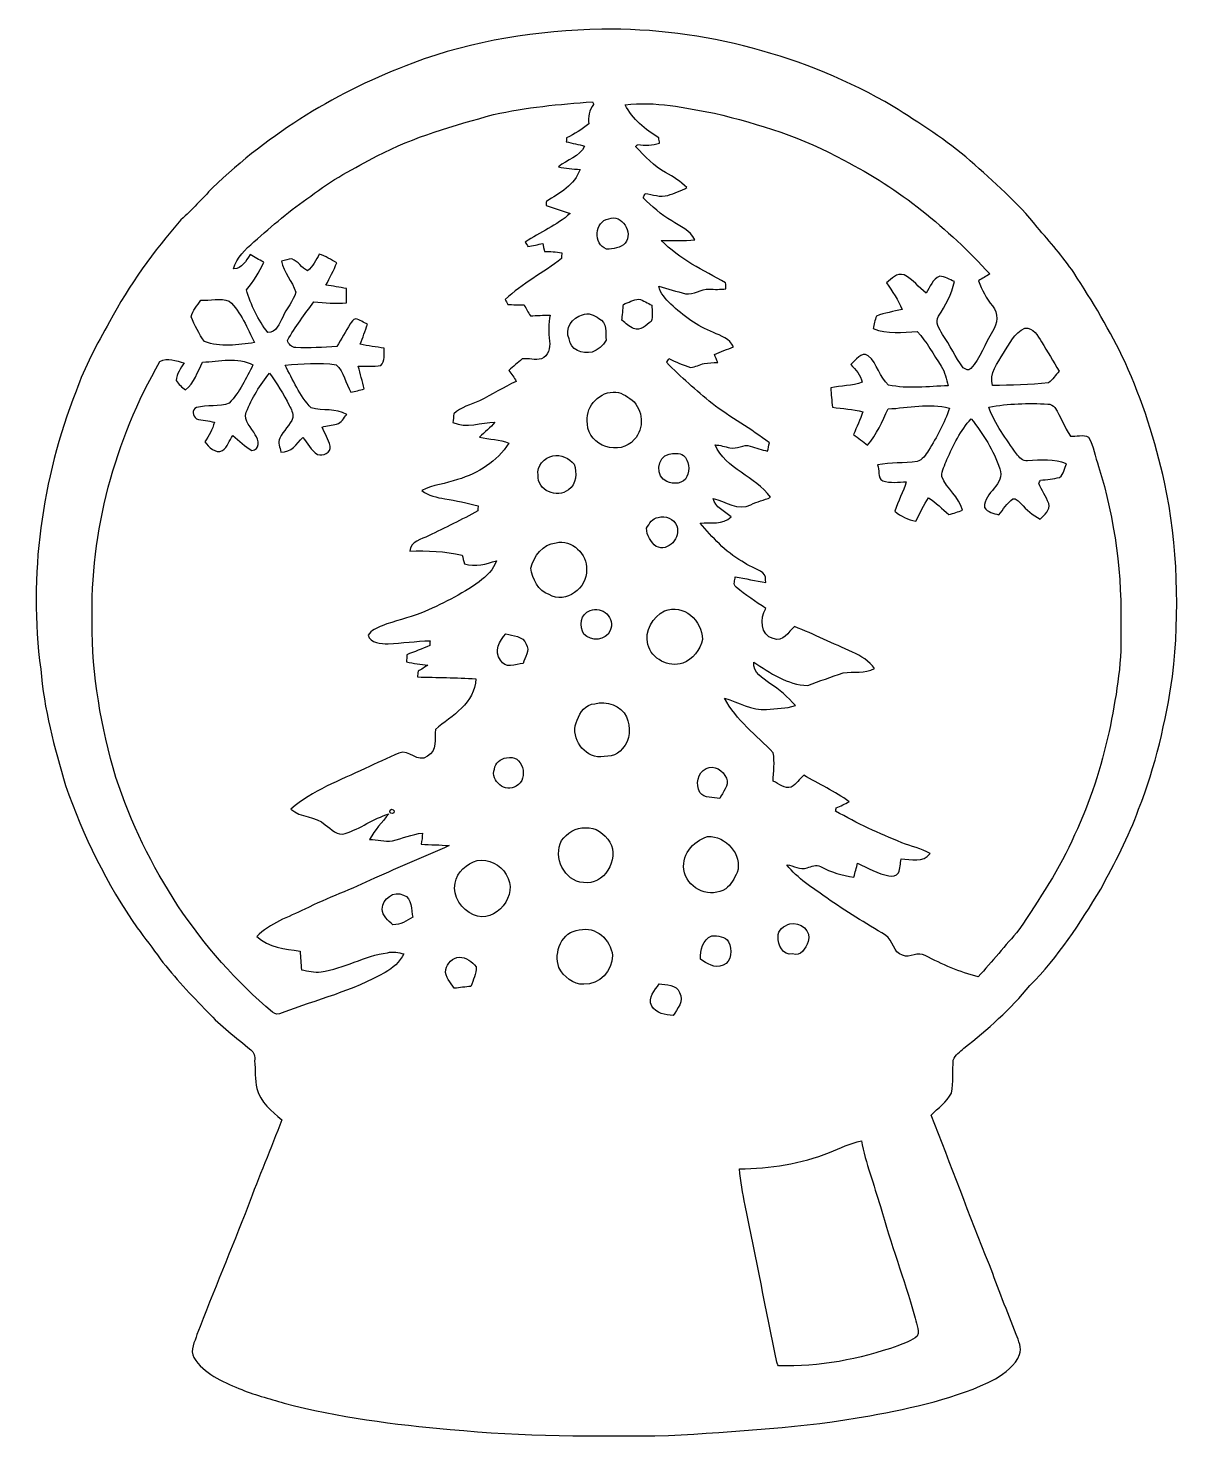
# Model space of a CAD drawing. Header units: centimetres. Extents: x -13.2 to 13, y -16.4 to 15.7.
import ezdxf

# ---------------------------------------------------------------- set-up
doc = ezdxf.new("R2010")
doc.units = ezdxf.units.CM
doc.header["$MEASUREMENT"] = 0
doc.layers.add('Layer 1', color=7, linetype='Continuous')

msp = doc.modelspace()

# ---------------------------------------------------------------- linework, layer by layer
at = {"layer": 'Layer 1', "color": 253}
for points, knots in [([(-4.42736, 14.86994), (-3.05506, 15.38958), (-1.58538, 15.60618), (-0.12383, 15.64534), (-0.12383, 15.64534), (2.19146, 15.66474), (4.51062, 15.05091), (6.51051, 13.88392), (6.51051, 13.88392), (7.11588, 13.49869), (7.7276, 13.11663), (8.27087, 12.64532), (8.27087, 12.64532), (8.79792, 12.16166), (9.35002, 11.69811), (9.79699, 11.13578), (9.79699, 11.13578), (10.07851, 10.79394), (10.37766, 10.46515), (10.62708, 10.09791), (10.62708, 10.09791), (11.05747, 9.4428), (11.45787, 8.76653), (11.79583, 8.05886), (11.79583, 8.05886), (12.19341, 7.18432), (12.48304, 6.26498), (12.69647, 5.32906), (12.69647, 5.32906), (12.99774, 3.87738), (13.04361, 2.37666), (12.87921, 0.90452), (12.87921, 0.90452), (12.72364, -0.12453), (12.4901, -1.14653), (12.10486, -2.11561), (12.10486, -2.11561), (11.8805, -2.75096), (11.55876, -3.34574), (11.24267, -3.93876), (11.24267, -3.93876), (10.77383, -4.71805), (10.27112, -5.48746), (9.62872, -6.13657), (9.62872, -6.13657), (9.18669, -6.66962), (8.66951, -7.13564), (8.12447, -7.56109), (8.12447, -7.56109), (8.03487, -7.64046), (7.92797, -7.71596), (7.88352, -7.83096), (7.88352, -7.83096), (7.85989, -8.08108), (7.89093, -8.33579), (7.83872, -8.58379), (7.83872, -8.58379), (7.73112, -8.78805), (7.54133, -8.92704), (7.37658, -9.08297), (7.37658, -9.08297), (7.82708, -10.2175), (8.24512, -11.36403), (8.70585, -12.49433), (8.70585, -12.49433), (8.90129, -13.02526), (9.10907, -13.55161), (9.31616, -14.0783), (9.31616, -14.0783), (9.3659, -14.22435), (9.45691, -14.38346), (9.3913, -14.53974), (9.3913, -14.53974), (9.29746, -14.79091), (9.05792, -14.94825), (8.84484, -15.09219), (8.84484, -15.09219), (7.95126, -15.54692), (6.95713, -15.74412), (5.98029, -15.9325), (5.98029, -15.9325), (4.46617, -16.20414), (2.92629, -16.28528), (1.39382, -16.38441), (1.39382, -16.38441), (-0.26353, -16.39535), (-1.92511, -16.41087), (-3.57576, -16.24048), (-3.57576, -16.24048), (-4.84999, -16.13852), (-6.1214, -15.96072), (-7.36106, -15.64534), (-7.36106, -15.64534), (-7.70431, -15.53175), (-8.06027, -15.4559), (-8.39082, -15.30773), (-8.39082, -15.30773), (-8.7757, -15.15039), (-9.1888, -14.97259), (-9.41846, -14.60641), (-9.41846, -14.60641), (-9.51301, -14.43426), (-9.39377, -14.24587), (-9.34826, -14.08007), (-9.34826, -14.08007), (-8.96867, -13.1004), (-8.56509, -12.12991), (-8.1788, -11.15307), (-8.1788, -11.15307), (-7.94103, -10.49196), (-7.65845, -9.84814), (-7.41327, -9.18951), (-7.41327, -9.18951), (-7.64752, -8.99619), (-7.8994, -8.78805), (-7.98477, -8.48254), (-7.98477, -8.48254), (-8.02993, -8.27476), (-8.0137, -8.0585), (-8.03557, -7.84895), (-8.03557, -7.84895), (-8.01229, -7.74806), (-8.04616, -7.65351), (-8.12271, -7.59531), (-8.12271, -7.59531), (-8.45573, -7.31732), (-8.80745, -7.05838), (-9.10202, -6.73841), (-9.10202, -6.73841), (-9.48055, -6.35141), (-9.85061, -5.95489), (-10.18364, -5.52803), (-10.18364, -5.52803), (-10.35262, -5.28638), (-10.53465, -5.0546), (-10.70998, -4.81789), (-10.70998, -4.81789), (-11.40319, -3.82341), (-11.94435, -2.72627), (-12.34087, -1.58186), (-12.34087, -1.58186), (-12.59769, -0.71473), (-12.833, 0.1651), (-12.90708, 1.06927), (-12.90708, 1.06927), (-13.19248, 3.20393), (-12.88239, 5.39891), (-12.10134, 7.40022), (-12.10134, 7.40022), (-11.90943, 7.95337), (-11.62756, 8.46949), (-11.33898, 8.97678), (-11.33898, 8.97678), (-10.89589, 9.81463), (-10.33463, 10.58721), (-9.71091, 11.29983), (-9.71091, 11.29983), (-9.46291, 11.53372), (-9.22514, 11.77749), (-8.99513, 12.02902), (-8.99513, 12.02902), (-7.6895, 13.27785), (-6.12281, 14.24693), (-4.42736, 14.86994), (-4.42736, 14.86994), (-4.42736, 14.86994), (-4.42736, 14.86994), (-4.42736, 14.86994)], [0, 0, 0, 0, 0.02325581, 0.02325581, 0.02325581, 0.02325581, 0.04651163, 0.04651163, 0.04651163, 0.04651163, 0.06976744, 0.06976744, 0.06976744, 0.06976744, 0.09302326, 0.09302326, 0.09302326, 0.09302326, 0.11627907, 0.11627907, 0.11627907, 0.11627907, 0.13953488, 0.13953488, 0.13953488, 0.13953488, 0.1627907, 0.1627907, 0.1627907, 0.1627907, 0.18604651, 0.18604651, 0.18604651, 0.18604651, 0.20930233, 0.20930233, 0.20930233, 0.20930233, 0.23255814, 0.23255814, 0.23255814, 0.23255814, 0.25581395, 0.25581395, 0.25581395, 0.25581395, 0.27906977, 0.27906977, 0.27906977, 0.27906977, 0.30232558, 0.30232558, 0.30232558, 0.30232558, 0.3255814, 0.3255814, 0.3255814, 0.3255814, 0.34883721, 0.34883721, 0.34883721, 0.34883721, 0.37209302, 0.37209302, 0.37209302, 0.37209302, 0.39534884, 0.39534884, 0.39534884, 0.39534884, 0.41860465, 0.41860465, 0.41860465, 0.41860465, 0.44186047, 0.44186047, 0.44186047, 0.44186047, 0.46511628, 0.46511628, 0.46511628, 0.46511628, 0.48837209, 0.48837209, 0.48837209, 0.48837209, 0.51162791, 0.51162791, 0.51162791, 0.51162791, 0.53488372, 0.53488372, 0.53488372, 0.53488372, 0.55813953, 0.55813953, 0.55813953, 0.55813953, 0.58139535, 0.58139535, 0.58139535, 0.58139535, 0.60465116, 0.60465116, 0.60465116, 0.60465116, 0.62790698, 0.62790698, 0.62790698, 0.62790698, 0.65116279, 0.65116279, 0.65116279, 0.65116279, 0.6744186, 0.6744186, 0.6744186, 0.6744186, 0.69767442, 0.69767442, 0.69767442, 0.69767442, 0.72093023, 0.72093023, 0.72093023, 0.72093023, 0.74418605, 0.74418605, 0.74418605, 0.74418605, 0.76744186, 0.76744186, 0.76744186, 0.76744186, 0.79069767, 0.79069767, 0.79069767, 0.79069767, 0.81395349, 0.81395349, 0.81395349, 0.81395349, 0.8372093, 0.8372093, 0.8372093, 0.8372093, 0.86046512, 0.86046512, 0.86046512, 0.86046512, 0.88372093, 0.88372093, 0.88372093, 0.88372093, 0.90697674, 0.90697674, 0.90697674, 0.90697674, 0.93023256, 0.93023256, 0.93023256, 0.93023256, 0.95348837, 0.95348837, 0.95348837, 0.95348837, 1, 1, 1, 1]), ([(-2.58833, 13.69695), (-3.49426, 13.44824), (-4.4069, 13.19248), (-5.24369, 12.75574), (-5.24369, 12.75574), (-5.76121, 12.47175), (-6.29391, 12.20823), (-6.75675, 11.83675), (-6.75675, 11.83675), (-7.21924, 11.53195), (-7.63058, 11.16048), (-8.04933, 10.80029), (-8.04933, 10.80029), (-8.24089, 10.62708), (-8.4455, 10.4454), (-8.51323, 10.18434), (-8.51323, 10.18434), (-8.30898, 10.18822), (-8.23419, 10.36955), (-8.13788, 10.50749), (-8.13788, 10.50749), (-8.03487, 10.45069), (-7.93115, 10.39389), (-7.82743, 10.33745), (-7.82743, 10.33745), (-7.92339, 10.10849), (-8.0585, 9.89718), (-8.21937, 9.7088), (-8.21937, 9.7088), (-8.11918, 9.35884), (-7.95232, 9.02264), (-7.73254, 8.73407), (-7.73254, 8.73407), (-7.53851, 8.72596), (-7.46866, 8.9475), (-7.39211, 9.08685), (-7.39211, 9.08685), (-7.31273, 9.28687), (-7.14728, 9.44562), (-7.09471, 9.65553), (-7.09471, 9.65553), (-7.17691, 9.9), (-7.37341, 10.09791), (-7.41962, 10.36038), (-7.41962, 10.36038), (-7.34201, 10.37978), (-7.26475, 10.40906), (-7.18361, 10.41047), (-7.18361, 10.41047), (-7.04144, 10.35544), (-6.96242, 10.20939), (-6.83048, 10.13636), (-6.83048, 10.13636), (-6.70489, 10.23549), (-6.63751, 10.38437), (-6.5599, 10.52019), (-6.5599, 10.52019), (-6.4202, 10.46974), (-6.29144, 10.39566), (-6.16232, 10.32334), (-6.16232, 10.32334), (-6.23076, 10.14695), (-6.32178, 9.98079), (-6.40786, 9.81251), (-6.40786, 9.81251), (-6.25299, 9.78747), (-6.09565, 9.77265), (-5.94289, 9.7349), (-5.94289, 9.7349), (-5.94289, 9.6266), (-5.94254, 9.5183), (-5.94219, 9.40999), (-5.94219, 9.40999), (-6.18949, 9.38601), (-6.43714, 9.41282), (-6.68338, 9.43328), (-6.68338, 9.43328), (-6.89398, 9.14859), (-7.112, 8.86566), (-7.2831, 8.55521), (-7.2831, 8.55521), (-7.26511, 8.46561), (-7.18961, 8.39858), (-7.09824, 8.39152), (-7.09824, 8.39152), (-6.78533, 8.37001), (-6.47171, 8.40246), (-6.15915, 8.41657), (-6.15915, 8.41657), (-6.05649, 8.58626), (-5.96018, 8.75982), (-5.85682, 8.92916), (-5.85682, 8.92916), (-5.82471, 8.97572), (-5.79085, 9.03464), (-5.73052, 9.04628), (-5.73052, 9.04628), (-5.63563, 9.02017), (-5.55202, 8.96479), (-5.46276, 8.92351), (-5.46276, 8.92351), (-5.51321, 8.77006), (-5.56895, 8.61836), (-5.63245, 8.47019), (-5.63245, 8.47019), (-5.45042, 8.42645), (-5.26415, 8.40811), (-5.07929, 8.37741), (-5.07929, 8.37741), (-5.09588, 8.249), (-5.04896, 8.08037), (-5.15832, 7.98689), (-5.15832, 7.98689), (-5.32448, 7.95408), (-5.50016, 7.9756), (-5.6709, 7.96749), (-5.6709, 7.96749), (-5.62928, 7.79427), (-5.57742, 7.62353), (-5.54038, 7.4489), (-5.54038, 7.4489), (-5.6388, 7.42033), (-5.74075, 7.3974), (-5.83953, 7.37376), (-5.83953, 7.37376), (-5.96265, 7.57626), (-5.99405, 7.84401), (-6.17961, 8.00065), (-6.17961, 8.00065), (-6.56061, 8.06097), (-6.95607, 8.02146), (-7.34095, 7.99289), (-7.34095, 7.99289), (-7.16033, 7.65739), (-7.01146, 7.29333), (-6.74476, 7.01604), (-6.74476, 7.01604), (-6.47912, 6.95113), (-6.18525, 7.00828), (-5.93584, 6.86929), (-5.93584, 6.86929), (-6.0004, 6.78709), (-6.05367, 6.6742), (-6.1655, 6.65021), (-6.1655, 6.65021), (-6.27451, 6.62446), (-6.38563, 6.60753), (-6.49464, 6.58177), (-6.49464, 6.58177), (-6.43749, 6.43608), (-6.34894, 6.30237), (-6.31049, 6.14962), (-6.31049, 6.14962), (-6.28403, 6.0004), (-6.47947, 5.91361), (-6.59906, 5.96089), (-6.59906, 5.96089), (-6.74899, 6.0512), (-6.83295, 6.21206), (-6.93702, 6.34647), (-6.93702, 6.34647), (-7.07637, 6.1976), (-7.19667, 6.00004), (-7.43338, 6.0138), (-7.43338, 6.0138), (-7.45208, 6.11646), (-7.51029, 6.22829), (-7.45949, 6.33024), (-7.45949, 6.33024), (-7.38011, 6.49852), (-7.22912, 6.62411), (-7.15998, 6.79767), (-7.15998, 6.79767), (-7.15257, 6.89645), (-7.20161, 6.98923), (-7.24394, 7.07566), (-7.24394, 7.07566), (-7.38082, 7.32825), (-7.52651, 7.57661), (-7.69091, 7.81262), (-7.69091, 7.81262), (-7.9121, 7.54486), (-8.09237, 7.24253), (-8.2236, 6.92115), (-8.2236, 6.92115), (-8.30404, 6.71301), (-8.09131, 6.57648), (-8.02181, 6.40539), (-8.02181, 6.40539), (-7.93221, 6.29426), (-7.9061, 6.05437), (-8.09378, 6.0512), (-8.09378, 6.0512), (-8.2617, 6.12987), (-8.38553, 6.27592), (-8.53123, 6.38775), (-8.53123, 6.38775), (-8.61095, 6.27662), (-8.65082, 6.12634), (-8.76476, 6.0452), (-8.76476, 6.0452), (-8.9281, 5.97394), (-9.07627, 6.12211), (-9.16764, 6.24205), (-9.16764, 6.24205), (-9.07556, 6.3814), (-8.99336, 6.52886), (-8.94856, 6.69114), (-8.94856, 6.69114), (-9.08403, 6.725), (-9.22514, 6.73241), (-9.35919, 6.7691), (-9.35919, 6.7691), (-9.44174, 6.83683), (-9.47596, 6.97301), (-9.35814, 7.02451), (-9.35814, 7.02451), (-9.11648, 7.09295), (-8.84096, 7.03016), (-8.60989, 7.12964), (-8.60989, 7.12964), (-8.37459, 7.37729), (-8.22678, 7.69479), (-8.07156, 7.99606), (-8.07156, 7.99606), (-8.42116, 8.19115), (-8.84026, 8.07367), (-9.21949, 8.06203), (-9.21949, 8.06203), (-9.33238, 7.84154), (-9.40929, 7.58719), (-9.60896, 7.42597), (-9.60896, 7.42597), (-9.6841, 7.49335), (-9.77053, 7.55403), (-9.82204, 7.64293), (-9.82204, 7.64293), (-9.81534, 7.79533), (-9.71268, 7.91845), (-9.64212, 8.04651), (-9.64212, 8.04651), (-9.81781, 8.08496), (-10.02383, 8.17562), (-10.19069, 8.07685), (-10.19069, 8.07685), (-11.21798, 6.27944), (-11.78595, 4.21005), (-11.73233, 2.13431), (-11.73233, 2.13431), (-11.74679, 0.93768), (-11.52737, -0.24941), (-11.19329, -1.39453), (-11.19329, -1.39453), (-10.51736, -3.45511), (-9.28934, -5.34529), (-7.62282, -6.74088), (-7.62282, -6.74088), (-7.5625, -6.79732), (-7.49088, -6.80226), (-7.40798, -6.75534), (-7.40798, -6.75534), (-6.62305, -6.46042), (-5.79755, -6.25616), (-5.06307, -5.83741), (-5.06307, -5.83741), (-4.88244, -5.74534), (-4.73075, -5.59682), (-4.63762, -5.4162), (-4.63762, -5.4162), (-4.75721, -5.38339), (-4.88244, -5.35517), (-5.00521, -5.38727), (-5.00521, -5.38727), (-5.5312, -5.45712), (-5.99687, -5.7464), (-6.52039, -5.82542), (-6.52039, -5.82542), (-6.66997, -5.83918), (-6.81955, -5.80531), (-6.9656, -5.77674), (-6.9656, -5.77674), (-6.97724, -5.63316), (-6.98535, -5.49134), (-6.99911, -5.34882), (-6.99911, -5.34882), (-7.34413, -5.29661), (-7.71384, -5.2705), (-7.98371, -5.02038), (-7.98371, -5.02038), (-7.6895, -4.70782), (-7.26334, -4.58294), (-6.88904, -4.39526), (-6.88904, -4.39526), (-6.37258, -4.13279), (-5.82295, -3.94547), (-5.30296, -3.69182), (-5.30296, -3.69182), (-4.73816, -3.43676), (-4.16348, -3.20393), (-3.59939, -2.94781), (-3.59939, -2.94781), (-3.81176, -2.93158), (-4.02484, -2.93053), (-4.23721, -2.91818), (-4.23721, -2.91818), (-4.22698, -2.83351), (-4.21076, -2.74955), (-4.2104, -2.66418), (-4.2104, -2.66418), (-4.44747, -2.68711), (-4.66725, -2.78589), (-4.8962, -2.84198), (-4.8962, -2.84198), (-5.06906, -2.85538), (-5.24193, -2.81905), (-5.41338, -2.8067), (-5.41338, -2.8067), (-5.29308, -2.59539), (-5.13009, -2.41476), (-4.97875, -2.22603), (-4.97875, -2.22603), (-5.32518, -2.33609), (-5.62328, -2.56046), (-5.96829, -2.67511), (-5.96829, -2.67511), (-6.14892, -2.74073), (-6.28968, -2.56505), (-6.42408, -2.47191), (-6.42408, -2.47191), (-6.64316, -2.26624), (-6.99241, -2.32622), (-7.20725, -2.11561), (-7.20725, -2.11561), (-6.71477, -1.69192), (-6.09565, -1.46826), (-5.51674, -1.19274), (-5.51674, -1.19274), (-5.25745, -1.07985), (-5.00698, -0.94721), (-4.74451, -0.84243), (-4.74451, -0.84243), (-4.51309, -0.74401), (-4.32012, -1.08126), (-4.0954, -0.91546), (-4.0954, -0.91546), (-3.87703, -0.79163), (-3.93206, -0.51012), (-3.91619, -0.30233), (-3.91619, -0.30233), (-3.53519, 0.00776), (-3.00919, 0.29739), (-2.99508, 0.84984), (-2.99508, 0.84984), (-3.43747, 0.87877), (-3.88056, 0.87983), (-4.32364, 0.89112), (-4.32364, 0.89112), (-4.31976, 0.93486), (-4.31518, 0.97861), (-4.31094, 1.02164), (-4.31094, 1.02164), (-4.23369, 1.06645), (-4.15749, 1.11266), (-4.08481, 1.16381), (-4.08481, 1.16381), (-4.2478, 1.18357), (-4.41184, 1.19556), (-4.57129, 1.23578), (-4.57129, 1.23578), (-4.57024, 1.29011), (-4.56918, 1.34408), (-4.56777, 1.39771), (-4.56777, 1.39771), (-4.39244, 1.46614), (-4.21534, 1.53), (-4.04424, 1.60937), (-4.04424, 1.60937), (-4.04283, 1.63618), (-4.03931, 1.68981), (-4.03789, 1.71662), (-4.03789, 1.71662), (-4.35681, 1.70674), (-4.67395, 1.66299), (-4.99216, 1.64782), (-4.99216, 1.64782), (-5.15479, 1.64218), (-5.39186, 1.65664), (-5.45006, 1.84609), (-5.45006, 1.84609), (-5.37633, 1.95615), (-5.24898, 2.00872), (-5.13151, 2.05916), (-5.13151, 2.05916), (-4.84082, 2.16747), (-4.53637, 2.2352), (-4.24568, 2.34386), (-4.24568, 2.34386), (-3.78284, 2.54317), (-3.32669, 2.76613), (-2.91536, 3.05894), (-2.91536, 3.05894), (-2.75308, 3.18841), (-2.58763, 3.33304), (-2.52377, 3.53942), (-2.52377, 3.53942), (-2.75908, 3.4604), (-3.00426, 3.38526), (-3.25155, 3.46886), (-3.25155, 3.46886), (-3.27025, 3.53554), (-3.28895, 3.60151), (-3.30764, 3.66783), (-3.30764, 3.66783), (-3.69923, 3.75638), (-4.09963, 3.77119), (-4.49968, 3.75603), (-4.49968, 3.75603), (-4.47252, 3.98851), (-4.23792, 4.02131), (-4.07106, 4.10633), (-4.07106, 4.10633), (-3.69288, 4.28766), (-3.31541, 4.47181), (-2.94746, 4.67325), (-2.94746, 4.67325), (-2.9464, 4.70288), (-2.94464, 4.76179), (-2.94358, 4.79108), (-2.94358, 4.79108), (-3.19299, 4.85316), (-3.44452, 4.90749), (-3.69852, 4.9463), (-3.69852, 4.9463), (-3.88267, 4.98122), (-4.07564, 5.01403), (-4.22487, 5.13609), (-4.22487, 5.13609), (-3.96981, 5.26768), (-3.677, 5.29167), (-3.40889, 5.38692), (-3.40889, 5.38692), (-2.94005, 5.52485), (-2.50719, 5.79755), (-2.24014, 6.21665), (-2.24014, 6.21665), (-2.45322, 6.30026), (-2.68676, 6.30343), (-2.90759, 6.35212), (-2.90759, 6.35212), (-2.79718, 6.47312), (-2.66065, 6.56802), (-2.5587, 6.69713), (-2.5587, 6.69713), (-2.87584, 6.69043), (-3.20499, 6.54509), (-3.51508, 6.68655), (-3.51508, 6.68655), (-3.51049, 6.73488), (-3.50132, 6.83189), (-3.49709, 6.88022), (-3.49709, 6.88022), (-3.33834, 7.03792), (-3.10762, 7.08519), (-2.91324, 7.18256), (-2.91324, 7.18256), (-2.62678, 7.31626), (-2.36185, 7.49159), (-2.07292, 7.62106), (-2.07292, 7.62106), (-2.1209, 7.70961), (-2.1777, 7.79286), (-2.23979, 7.87188), (-2.23979, 7.87188), (-2.13889, 7.95902), (-2.04047, 8.04827), (-1.9364, 8.13223), (-1.9364, 8.13223), (-1.79105, 8.15093), (-1.64289, 8.09978), (-1.4986, 8.13329), (-1.4986, 8.13329), (-1.34938, 8.19961), (-1.28693, 8.38517), (-1.31939, 8.53863), (-1.31939, 8.53863), (-1.33668, 8.73619), (-1.3402, 8.93516), (-1.30457, 9.13165), (-1.30457, 9.13165), (-1.4538, 9.13059), (-1.60338, 9.12142), (-1.75225, 9.11613), (-1.75225, 9.11613), (-1.80093, 9.19692), (-1.84714, 9.27911), (-1.89301, 9.36131), (-1.89301, 9.36131), (-1.98579, 9.36413), (-2.17135, 9.36942), (-2.26413, 9.37225), (-2.26413, 9.37225), (-2.28459, 9.4107), (-2.3054, 9.44915), (-2.32586, 9.48725), (-2.32586, 9.48725), (-1.93922, 9.85202), (-1.45591, 10.09156), (-1.04105, 10.42035), (-1.04105, 10.42035), (-1.04034, 10.45281), (-1.03858, 10.51701), (-1.03787, 10.54911), (-1.03787, 10.54911), (-1.16769, 10.57451), (-1.29999, 10.58157), (-1.43193, 10.57734), (-1.43193, 10.57734), (-1.4418, 10.6239), (-1.46156, 10.71704), (-1.47144, 10.7636), (-1.47144, 10.7636), (-1.5815, 10.73503), (-1.69474, 10.71245), (-1.80658, 10.69199), (-1.80658, 10.69199), (-1.82174, 10.71739), (-1.85279, 10.76854), (-1.86831, 10.79429), (-1.86831, 10.79429), (-1.53141, 11.01831), (-1.149, 11.17106), (-0.84561, 11.44552), (-0.84561, 11.44552), (-1.02976, 11.50267), (-1.21214, 11.56194), (-1.39418, 11.62332), (-1.39418, 11.62332), (-1.39241, 11.64802), (-1.38924, 11.69705), (-1.38783, 11.72175), (-1.38783, 11.72175), (-1.08973, 11.90766), (-0.73907, 12.09216), (-0.61948, 12.44812), (-0.61948, 12.44812), (-0.78387, 12.45517), (-0.94897, 12.46928), (-1.10949, 12.50562), (-1.10949, 12.50562), (-0.91899, 12.67531), (-0.629, 12.73069), (-0.51576, 12.97975), (-0.51576, 12.97975), (-0.65476, 13.01432), (-0.79446, 13.04643), (-0.9338, 13.07924), (-0.9338, 13.07924), (-0.93204, 13.10076), (-0.92922, 13.14379), (-0.92745, 13.16531), (-0.92745, 13.16531), (-0.7493, 13.25739), (-0.57503, 13.35793), (-0.41769, 13.48317), (-0.41769, 13.48317), (-0.44027, 13.64121), (-0.41346, 13.80137), (-0.31044, 13.92731), (-0.31044, 13.92731), (-0.31715, 13.94213), (-0.33055, 13.97212), (-0.33726, 13.98693), (-0.33726, 13.98693), (-1.0922, 13.93366), (-1.84926, 13.86417), (-2.58833, 13.69695), (-2.58833, 13.69695), (-2.58833, 13.69695), (-2.58833, 13.69695), (-2.58833, 13.69695)], [0, 0, 0, 0, 0.00684932, 0.00684932, 0.00684932, 0.00684932, 0.01369863, 0.01369863, 0.01369863, 0.01369863, 0.02054795, 0.02054795, 0.02054795, 0.02054795, 0.02739726, 0.02739726, 0.02739726, 0.02739726, 0.03424658, 0.03424658, 0.03424658, 0.03424658, 0.04109589, 0.04109589, 0.04109589, 0.04109589, 0.04794521, 0.04794521, 0.04794521, 0.04794521, 0.05479452, 0.05479452, 0.05479452, 0.05479452, 0.06164384, 0.06164384, 0.06164384, 0.06164384, 0.06849315, 0.06849315, 0.06849315, 0.06849315, 0.07534247, 0.07534247, 0.07534247, 0.07534247, 0.08219178, 0.08219178, 0.08219178, 0.08219178, 0.0890411, 0.0890411, 0.0890411, 0.0890411, 0.09589041, 0.09589041, 0.09589041, 0.09589041, 0.10273973, 0.10273973, 0.10273973, 0.10273973, 0.10958904, 0.10958904, 0.10958904, 0.10958904, 0.11643836, 0.11643836, 0.11643836, 0.11643836, 0.12328767, 0.12328767, 0.12328767, 0.12328767, 0.13013699, 0.13013699, 0.13013699, 0.13013699, 0.1369863, 0.1369863, 0.1369863, 0.1369863, 0.14383562, 0.14383562, 0.14383562, 0.14383562, 0.15068493, 0.15068493, 0.15068493, 0.15068493, 0.15753425, 0.15753425, 0.15753425, 0.15753425, 0.16438356, 0.16438356, 0.16438356, 0.16438356, 0.17123288, 0.17123288, 0.17123288, 0.17123288, 0.17808219, 0.17808219, 0.17808219, 0.17808219, 0.18493151, 0.18493151, 0.18493151, 0.18493151, 0.19178082, 0.19178082, 0.19178082, 0.19178082, 0.19863014, 0.19863014, 0.19863014, 0.19863014, 0.20547945, 0.20547945, 0.20547945, 0.20547945, 0.21232877, 0.21232877, 0.21232877, 0.21232877, 0.21917808, 0.21917808, 0.21917808, 0.21917808, 0.2260274, 0.2260274, 0.2260274, 0.2260274, 0.23287671, 0.23287671, 0.23287671, 0.23287671, 0.23972603, 0.23972603, 0.23972603, 0.23972603, 0.24657534, 0.24657534, 0.24657534, 0.24657534, 0.25342466, 0.25342466, 0.25342466, 0.25342466, 0.26027397, 0.26027397, 0.26027397, 0.26027397, 0.26712329, 0.26712329, 0.26712329, 0.26712329, 0.2739726, 0.2739726, 0.2739726, 0.2739726, 0.28082192, 0.28082192, 0.28082192, 0.28082192, 0.28767123, 0.28767123, 0.28767123, 0.28767123, 0.29452055, 0.29452055, 0.29452055, 0.29452055, 0.30136986, 0.30136986, 0.30136986, 0.30136986, 0.30821918, 0.30821918, 0.30821918, 0.30821918, 0.31506849, 0.31506849, 0.31506849, 0.31506849, 0.32191781, 0.32191781, 0.32191781, 0.32191781, 0.32876712, 0.32876712, 0.32876712, 0.32876712, 0.33561644, 0.33561644, 0.33561644, 0.33561644, 0.34246575, 0.34246575, 0.34246575, 0.34246575, 0.34931507, 0.34931507, 0.34931507, 0.34931507, 0.35616438, 0.35616438, 0.35616438, 0.35616438, 0.3630137, 0.3630137, 0.3630137, 0.3630137, 0.36986301, 0.36986301, 0.36986301, 0.36986301, 0.37671233, 0.37671233, 0.37671233, 0.37671233, 0.38356164, 0.38356164, 0.38356164, 0.38356164, 0.39041096, 0.39041096, 0.39041096, 0.39041096, 0.39726027, 0.39726027, 0.39726027, 0.39726027, 0.40410959, 0.40410959, 0.40410959, 0.40410959, 0.4109589, 0.4109589, 0.4109589, 0.4109589, 0.41780822, 0.41780822, 0.41780822, 0.41780822, 0.42465753, 0.42465753, 0.42465753, 0.42465753, 0.43150685, 0.43150685, 0.43150685, 0.43150685, 0.43835616, 0.43835616, 0.43835616, 0.43835616, 0.44520548, 0.44520548, 0.44520548, 0.44520548, 0.45205479, 0.45205479, 0.45205479, 0.45205479, 0.45890411, 0.45890411, 0.45890411, 0.45890411, 0.46575342, 0.46575342, 0.46575342, 0.46575342, 0.47260274, 0.47260274, 0.47260274, 0.47260274, 0.47945205, 0.47945205, 0.47945205, 0.47945205, 0.48630137, 0.48630137, 0.48630137, 0.48630137, 0.49315068, 0.49315068, 0.49315068, 0.49315068, 0.5, 0.5, 0.5, 0.5, 0.50684932, 0.50684932, 0.50684932, 0.50684932, 0.51369863, 0.51369863, 0.51369863, 0.51369863, 0.52054795, 0.52054795, 0.52054795, 0.52054795, 0.52739726, 0.52739726, 0.52739726, 0.52739726, 0.53424658, 0.53424658, 0.53424658, 0.53424658, 0.54109589, 0.54109589, 0.54109589, 0.54109589, 0.54794521, 0.54794521, 0.54794521, 0.54794521, 0.55479452, 0.55479452, 0.55479452, 0.55479452, 0.56164384, 0.56164384, 0.56164384, 0.56164384, 0.56849315, 0.56849315, 0.56849315, 0.56849315, 0.57534247, 0.57534247, 0.57534247, 0.57534247, 0.58219178, 0.58219178, 0.58219178, 0.58219178, 0.5890411, 0.5890411, 0.5890411, 0.5890411, 0.59589041, 0.59589041, 0.59589041, 0.59589041, 0.60273973, 0.60273973, 0.60273973, 0.60273973, 0.60958904, 0.60958904, 0.60958904, 0.60958904, 0.61643836, 0.61643836, 0.61643836, 0.61643836, 0.62328767, 0.62328767, 0.62328767, 0.62328767, 0.63013699, 0.63013699, 0.63013699, 0.63013699, 0.6369863, 0.6369863, 0.6369863, 0.6369863, 0.64383562, 0.64383562, 0.64383562, 0.64383562, 0.65068493, 0.65068493, 0.65068493, 0.65068493, 0.65753425, 0.65753425, 0.65753425, 0.65753425, 0.66438356, 0.66438356, 0.66438356, 0.66438356, 0.67123288, 0.67123288, 0.67123288, 0.67123288, 0.67808219, 0.67808219, 0.67808219, 0.67808219, 0.68493151, 0.68493151, 0.68493151, 0.68493151, 0.69178082, 0.69178082, 0.69178082, 0.69178082, 0.69863014, 0.69863014, 0.69863014, 0.69863014, 0.70547945, 0.70547945, 0.70547945, 0.70547945, 0.71232877, 0.71232877, 0.71232877, 0.71232877, 0.71917808, 0.71917808, 0.71917808, 0.71917808, 0.7260274, 0.7260274, 0.7260274, 0.7260274, 0.73287671, 0.73287671, 0.73287671, 0.73287671, 0.73972603, 0.73972603, 0.73972603, 0.73972603, 0.74657534, 0.74657534, 0.74657534, 0.74657534, 0.75342466, 0.75342466, 0.75342466, 0.75342466, 0.76027397, 0.76027397, 0.76027397, 0.76027397, 0.76712329, 0.76712329, 0.76712329, 0.76712329, 0.7739726, 0.7739726, 0.7739726, 0.7739726, 0.78082192, 0.78082192, 0.78082192, 0.78082192, 0.78767123, 0.78767123, 0.78767123, 0.78767123, 0.79452055, 0.79452055, 0.79452055, 0.79452055, 0.80136986, 0.80136986, 0.80136986, 0.80136986, 0.80821918, 0.80821918, 0.80821918, 0.80821918, 0.81506849, 0.81506849, 0.81506849, 0.81506849, 0.82191781, 0.82191781, 0.82191781, 0.82191781, 0.82876712, 0.82876712, 0.82876712, 0.82876712, 0.83561644, 0.83561644, 0.83561644, 0.83561644, 0.84246575, 0.84246575, 0.84246575, 0.84246575, 0.84931507, 0.84931507, 0.84931507, 0.84931507, 0.85616438, 0.85616438, 0.85616438, 0.85616438, 0.8630137, 0.8630137, 0.8630137, 0.8630137, 0.86986301, 0.86986301, 0.86986301, 0.86986301, 0.87671233, 0.87671233, 0.87671233, 0.87671233, 0.88356164, 0.88356164, 0.88356164, 0.88356164, 0.89041096, 0.89041096, 0.89041096, 0.89041096, 0.89726027, 0.89726027, 0.89726027, 0.89726027, 0.90410959, 0.90410959, 0.90410959, 0.90410959, 0.9109589, 0.9109589, 0.9109589, 0.9109589, 0.91780822, 0.91780822, 0.91780822, 0.91780822, 0.92465753, 0.92465753, 0.92465753, 0.92465753, 0.93150685, 0.93150685, 0.93150685, 0.93150685, 0.93835616, 0.93835616, 0.93835616, 0.93835616, 0.94520548, 0.94520548, 0.94520548, 0.94520548, 0.95205479, 0.95205479, 0.95205479, 0.95205479, 0.95890411, 0.95890411, 0.95890411, 0.95890411, 0.96575342, 0.96575342, 0.96575342, 0.96575342, 0.97260274, 0.97260274, 0.97260274, 0.97260274, 0.97945205, 0.97945205, 0.97945205, 0.97945205, 0.98630137, 0.98630137, 0.98630137, 0.98630137, 1, 1, 1, 1]), ([(0.40922, 13.92237), (0.56797, 13.59147), (0.8696, 13.35969), (1.17157, 13.16743), (1.17157, 13.16743), (1.17687, 13.13709), (1.18674, 13.07606), (1.19204, 13.04537), (1.19204, 13.04537), (1.03046, 12.99316), (0.85796, 12.99563), (0.69144, 13.01538), (0.69144, 13.01538), (0.68016, 13.00339), (0.65722, 12.97905), (0.64594, 12.96705), (0.64594, 12.96705), (0.8569, 12.75151), (1.0601, 12.52044), (1.33033, 12.37615), (1.33033, 12.37615), (1.50671, 12.28549), (1.66687, 12.16801), (1.81575, 12.03678), (1.81575, 12.03678), (1.67887, 11.95846), (1.53, 11.90449), (1.38042, 11.85651), (1.38042, 11.85651), (1.20721, 11.811), (1.03293, 11.87238), (0.86395, 11.90272), (0.86395, 11.90272), (0.84843, 11.86815), (0.83326, 11.83358), (0.81774, 11.79901), (0.81774, 11.79901), (1.01706, 11.60462), (1.2259, 11.41836), (1.46791, 11.27725), (1.46791, 11.27725), (1.65488, 11.14954), (1.89583, 11.06311), (1.99672, 10.84404), (1.99672, 10.84404), (1.74202, 10.81405), (1.48555, 10.83239), (1.23014, 10.83098), (1.23014, 10.83098), (1.64218, 10.40165), (2.18757, 10.15259), (2.69699, 9.86331), (2.69699, 9.86331), (2.6984, 9.83015), (2.70087, 9.76418), (2.70228, 9.73102), (2.70228, 9.73102), (2.57563, 9.71303), (2.44757, 9.71515), (2.32057, 9.72361), (2.32057, 9.72361), (2.13254, 9.73702), (1.9745, 9.5818), (1.78364, 9.61672), (1.78364, 9.61672), (1.57939, 9.66682), (1.38077, 9.73808), (1.17651, 9.78852), (1.17651, 9.78852), (1.20721, 9.62166), (1.33068, 9.49925), (1.44463, 9.38283), (1.44463, 9.38283), (1.72896, 9.11366), (2.05105, 8.87695), (2.419, 8.73619), (2.419, 8.73619), (2.59115, 8.65928), (2.79083, 8.59296), (2.87937, 8.40881), (2.87937, 8.40881), (2.73262, 8.35166), (2.58551, 8.29522), (2.43946, 8.2356), (2.43946, 8.2356), (2.46415, 8.17492), (2.48955, 8.11424), (2.51566, 8.05356), (2.51566, 8.05356), (2.41229, 8.0451), (2.30717, 8.04545), (2.20521, 8.02993), (2.20521, 8.02993), (2.09973, 8.01299), (2.00766, 7.94173), (1.89971, 7.94032), (1.89971, 7.94032), (1.72755, 7.99112), (1.56527, 8.06556), (1.403, 8.14035), (1.403, 8.14035), (1.38994, 8.11953), (1.36384, 8.07826), (1.35043, 8.05744), (1.35043, 8.05744), (1.67393, 7.72019), (2.02882, 7.41539), (2.38831, 7.11729), (2.38831, 7.11729), (2.80987, 6.79909), (3.27448, 6.54438), (3.69358, 6.22229), (3.69358, 6.22229), (3.68053, 6.15915), (3.66748, 6.096), (3.65372, 6.03321), (3.65372, 6.03321), (3.52002, 6.06672), (3.38843, 6.1027), (3.25826, 6.14609), (3.25826, 6.14609), (3.10197, 6.20712), (2.95381, 6.06848), (2.794, 6.10905), (2.794, 6.10905), (2.68111, 6.13234), (2.57104, 6.16973), (2.45569, 6.17749), (2.45569, 6.17749), (2.69946, 5.61763), (3.37502, 5.46488), (3.71546, 4.98404), (3.71546, 4.98404), (3.5747, 4.90996), (3.41277, 4.89091), (3.27342, 4.81436), (3.27342, 4.81436), (2.98415, 4.66725), (2.6924, 4.88809), (2.40982, 4.95864), (2.40982, 4.95864), (2.45286, 4.74839), (2.67617, 4.6676), (2.82187, 4.53778), (2.82187, 4.53778), (2.63208, 4.34446), (2.35585, 4.41537), (2.11384, 4.39314), (2.11384, 4.39314), (2.39536, 4.06929), (2.68923, 3.74368), (3.06458, 3.52637), (3.06458, 3.52637), (3.21592, 3.42194), (3.39584, 3.36868), (3.54436, 3.26073), (3.54436, 3.26073), (3.61844, 3.21345), (3.59939, 3.11503), (3.6135, 3.04024), (3.6135, 3.04024), (3.37891, 3.07411), (3.14995, 3.13443), (2.91677, 3.17465), (2.91677, 3.17465), (2.91183, 3.09704), (2.85679, 2.99438), (2.93899, 2.9397), (2.93899, 2.9397), (3.14431, 2.75272), (3.38667, 2.61126), (3.61103, 2.44828), (3.61103, 2.44828), (3.47239, 2.22956), (3.48827, 1.83938), (3.77966, 1.76671), (3.77966, 1.76671), (4.00791, 1.67428), (4.12538, 1.91911), (4.26261, 2.03976), (4.26261, 2.03976), (4.71064, 1.86055), (5.14526, 1.65065), (5.58729, 1.45768), (5.58729, 1.45768), (5.77674, 1.36631), (5.96794, 1.25659), (6.09071, 1.08056), (6.09071, 1.08056), (5.86493, 0.96555), (5.61164, 1.01953), (5.37175, 0.98566), (5.37175, 0.98566), (5.10258, 0.89182), (4.83235, 0.79798), (4.5653, 0.69991), (4.5653, 0.69991), (4.10281, 0.70697), (3.71016, 0.98743), (3.33657, 1.22696), (3.33657, 1.22696), (3.3214, 0.99483), (3.54083, 0.86325), (3.70452, 0.74612), (3.70452, 0.74612), (3.92324, 0.60819), (4.11762, 0.43639), (4.28519, 0.23918), (4.28519, 0.23918), (4.07494, 0.16475), (3.84739, 0.18027), (3.62938, 0.14852), (3.62938, 0.14852), (3.2893, 0.12488), (2.98873, 0.32067), (2.66947, 0.40675), (2.66947, 0.40675), (2.93829, -0.08855), (3.39478, -0.43921), (3.78284, -0.83432), (3.78284, -0.83432), (3.81917, -1.04634), (3.78178, -1.26718), (3.78107, -1.48308), (3.78107, -1.48308), (3.90984, -1.53423), (4.04072, -1.66793), (4.19135, -1.61713), (4.19135, -1.61713), (4.30495, -1.54905), (4.37938, -1.43334), (4.4764, -1.34549), (4.4764, -1.34549), (4.82, -1.54658), (5.18689, -1.71344), (5.50827, -1.94945), (5.50827, -1.94945), (5.41267, -2.00096), (5.31424, -2.04717), (5.21335, -2.08739), (5.21335, -2.08739), (5.21088, -2.10679), (5.20559, -2.14595), (5.20277, -2.16535), (5.20277, -2.16535), (5.68819, -2.43875), (6.19337, -2.67617), (6.71054, -2.88255), (6.71054, -2.88255), (6.92432, -2.96545), (7.15433, -3.01025), (7.35365, -3.12808), (7.35365, -3.12808), (7.20019, -3.35315), (6.92009, -3.25049), (6.69149, -3.25296), (6.69149, -3.25296), (6.6742, -3.35774), (6.67561, -3.46816), (6.63187, -3.56694), (6.63187, -3.56694), (6.59306, -3.64419), (6.49146, -3.65337), (6.41597, -3.63926), (6.41597, -3.63926), (6.16162, -3.59128), (5.93372, -3.46146), (5.70371, -3.34927), (5.70371, -3.34927), (5.67443, -3.45369), (5.64656, -3.55953), (5.61834, -3.66466), (5.61834, -3.66466), (5.35129, -3.63467), (5.09693, -3.55), (4.85881, -3.42724), (4.85881, -3.42724), (4.76038, -3.37044), (4.65208, -3.42865), (4.55189, -3.45334), (4.55189, -3.45334), (4.39561, -3.51825), (4.24709, -3.39901), (4.09187, -3.38596), (4.09187, -3.38596), (4.33493, -3.70029), (4.67819, -3.91231), (4.99851, -4.13879), (4.99851, -4.13879), (5.4289, -4.44782), (5.88751, -4.71382), (6.33942, -4.98863), (6.33942, -4.98863), (6.51933, -5.09976), (6.5084, -5.38586), (6.72888, -5.44618), (6.72888, -5.44618), (6.89857, -5.52097), (7.07884, -5.34741), (7.24323, -5.45183), (7.24323, -5.45183), (7.62988, -5.64868), (8.02499, -5.83494), (8.44938, -5.93654), (8.44938, -5.93654), (8.76547, -5.58518), (9.07309, -5.2264), (9.37683, -4.86481), (9.37683, -4.86481), (9.8425, -4.1723), (10.31275, -3.47557), (10.64295, -2.70581), (10.64295, -2.70581), (11.00596, -1.95898), (11.2462, -1.15888), (11.43459, -0.35207), (11.43459, -0.35207), (11.58099, 0.39723), (11.72527, 1.15499), (11.69846, 1.92264), (11.69846, 1.92264), (11.73339, 3.19405), (11.57182, 4.47181), (11.19258, 5.68678), (11.19258, 5.68678), (11.11638, 5.90656), (11.07899, 6.14398), (10.96645, 6.34894), (10.96645, 6.34894), (10.84721, 6.43396), (10.67752, 6.35141), (10.54911, 6.37611), (10.54911, 6.37611), (10.41047, 6.58142), (10.33216, 6.81884), (10.1981, 7.02592), (10.1981, 7.02592), (10.16212, 7.07778), (10.09791, 7.10247), (10.03723, 7.10636), (10.03723, 7.10636), (9.58709, 7.12929), (9.13342, 7.11729), (8.68927, 7.03721), (8.68927, 7.03721), (8.83073, 6.64492), (9.08614, 6.31014), (9.32356, 5.97218), (9.32356, 5.97218), (9.38283, 5.89104), (9.46326, 5.79755), (9.5758, 5.81343), (9.5758, 5.81343), (9.87143, 5.82965), (10.18364, 5.85823), (10.4648, 5.74358), (10.4648, 5.74358), (10.41082, 5.64797), (10.40271, 5.50616), (10.30429, 5.43666), (10.30429, 5.43666), (10.16317, 5.39433), (10.01395, 5.39044), (9.86896, 5.37034), (9.86896, 5.37034), (9.85908, 5.35234), (9.83897, 5.31671), (9.82874, 5.29872), (9.82874, 5.29872), (9.90106, 5.14562), (9.98961, 5.00027), (10.05805, 4.84505), (10.05805, 4.84505), (10.1032, 4.6796), (9.9508, 4.59034), (9.86014, 4.48698), (9.86014, 4.48698), (9.69398, 4.57659), (9.5504, 4.69935), (9.42446, 4.83905), (9.42446, 4.83905), (9.36942, 4.88421), (9.31757, 4.96852), (9.23607, 4.94806), (9.23607, 4.94806), (9.10907, 4.84646), (9.01771, 4.70888), (8.91963, 4.58117), (8.91963, 4.58117), (8.80851, 4.62245), (8.65928, 4.63832), (8.59472, 4.75403), (8.59472, 4.75403), (8.57779, 5.09552), (9.07944, 5.27791), (8.94045, 5.63316), (8.94045, 5.63316), (8.80251, 6.05014), (8.56403, 6.42761), (8.29098, 6.76945), (8.29098, 6.76945), (8.04051, 6.50593), (7.88458, 6.17114), (7.73889, 5.84271), (7.73889, 5.84271), (7.68738, 5.71888), (7.62106, 5.59294), (7.61965, 5.45606), (7.61965, 5.45606), (7.73501, 5.1749), (8.01793, 4.99145), (8.09413, 4.68842), (8.09413, 4.68842), (7.99077, 4.65349), (7.88776, 4.61857), (7.78369, 4.58752), (7.78369, 4.58752), (7.63235, 4.72087), (7.48736, 4.86163), (7.31943, 4.97417), (7.31943, 4.97417), (7.20513, 4.80766), (7.12399, 4.62174), (7.03157, 4.44253), (7.03157, 4.44253), (6.85024, 4.46723), (6.68902, 4.54801), (6.55038, 4.66372), (6.55038, 4.66372), (6.62799, 4.89162), (6.74123, 5.10575), (6.81214, 5.33612), (6.81214, 5.33612), (6.63328, 5.33576), (6.44631, 5.29378), (6.27486, 5.36046), (6.27486, 5.36046), (6.14715, 5.42184), (6.21383, 5.62681), (6.15879, 5.71959), (6.15879, 5.71959), (6.45407, 5.78132), (6.75852, 5.75275), (7.05661, 5.79473), (7.05661, 5.79473), (7.17867, 5.83389), (7.25135, 5.9496), (7.32049, 6.04979), (7.32049, 6.04979), (7.50641, 6.35529), (7.68632, 6.66997), (7.79321, 7.01357), (7.79321, 7.01357), (7.3339, 7.1307), (6.86153, 7.0164), (6.39833, 6.99735), (6.39833, 6.99735), (6.26004, 6.71336), (6.14292, 6.40927), (5.93019, 6.17114), (5.93019, 6.17114), (5.82471, 6.25299), (5.71853, 6.33307), (5.61022, 6.41032), (5.61022, 6.41032), (5.68149, 6.58354), (5.76227, 6.75358), (5.8226, 6.93103), (5.8226, 6.93103), (5.59435, 6.98571), (5.36011, 7.0044), (5.12798, 7.03333), (5.12798, 7.03333), (5.11422, 7.18044), (5.10081, 7.32825), (5.09058, 7.47501), (5.09058, 7.47501), (5.328, 7.52651), (5.57601, 7.5184), (5.80707, 7.60095), (5.80707, 7.60095), (5.7658, 7.76358), (5.66138, 7.89164), (5.54567, 8.00629), (5.54567, 8.00629), (5.66385, 8.09272), (5.78097, 8.31356), (5.94572, 8.20455), (5.94572, 8.20455), (6.15421, 8.02569), (6.20148, 7.71596), (6.40821, 7.5371), (6.40821, 7.5371), (6.85059, 7.44502), (7.3152, 7.50535), (7.76429, 7.52299), (7.76429, 7.52299), (7.72724, 7.67574), (7.69408, 7.83202), (7.60871, 7.96607), (7.60871, 7.96607), (7.43232, 8.23419), (7.28027, 8.52029), (7.06296, 8.75841), (7.06296, 8.75841), (6.72994, 8.73795), (6.37646, 8.6995), (6.0579, 8.82262), (6.0579, 8.82262), (6.08048, 8.91893), (6.09565, 9.01735), (6.1341, 9.10837), (6.1341, 9.10837), (6.31966, 9.18492), (6.52074, 9.21032), (6.71512, 9.25759), (6.71512, 9.25759), (6.63469, 9.47984), (6.49041, 9.66893), (6.36235, 9.86437), (6.36235, 9.86437), (6.47912, 9.95609), (6.59271, 10.11026), (6.76487, 10.04464), (6.76487, 10.04464), (6.96207, 9.94798), (7.09718, 9.76348), (7.26546, 9.62766), (7.26546, 9.62766), (7.35506, 9.76312), (7.40586, 9.95715), (7.57273, 10.01677), (7.57273, 10.01677), (7.69338, 10.00866), (7.80062, 9.9441), (7.90857, 9.89542), (7.90857, 9.89542), (7.85142, 9.6072), (7.69937, 9.35249), (7.54627, 9.10625), (7.54627, 9.10625), (7.45278, 8.96902), (7.57026, 8.81451), (7.63552, 8.69209), (7.63552, 8.69209), (7.8105, 8.44938), (7.92374, 8.16822), (8.11036, 7.93362), (8.11036, 7.93362), (8.15834, 7.90222), (8.23419, 7.84754), (8.27864, 7.91281), (8.27864, 7.91281), (8.50512, 8.15446), (8.60143, 8.48431), (8.77605, 8.76124), (8.77605, 8.76124), (8.89317, 8.92951), (8.91893, 9.17998), (8.77535, 9.34085), (8.77535, 9.34085), (8.62859, 9.50595), (8.53581, 9.70844), (8.45573, 9.91235), (8.45573, 9.91235), (8.54216, 9.96456), (8.62894, 10.01536), (8.71502, 10.06828), (8.71502, 10.06828), (7.7597, 11.10403), (6.65198, 12.0209), (5.38833, 12.65626), (5.38833, 12.65626), (4.47322, 13.17449), (3.45616, 13.48176), (2.43911, 13.72729), (2.43911, 13.72729), (1.77165, 13.85711), (1.09291, 14.00246), (0.40922, 13.92237), (0.40922, 13.92237), (0.40922, 13.92237), (0.40922, 13.92237), (0.40922, 13.92237)], [0, 0, 0, 0, 0.00680272, 0.00680272, 0.00680272, 0.00680272, 0.01360544, 0.01360544, 0.01360544, 0.01360544, 0.02040816, 0.02040816, 0.02040816, 0.02040816, 0.02721088, 0.02721088, 0.02721088, 0.02721088, 0.03401361, 0.03401361, 0.03401361, 0.03401361, 0.04081633, 0.04081633, 0.04081633, 0.04081633, 0.04761905, 0.04761905, 0.04761905, 0.04761905, 0.05442177, 0.05442177, 0.05442177, 0.05442177, 0.06122449, 0.06122449, 0.06122449, 0.06122449, 0.06802721, 0.06802721, 0.06802721, 0.06802721, 0.07482993, 0.07482993, 0.07482993, 0.07482993, 0.08163265, 0.08163265, 0.08163265, 0.08163265, 0.08843537, 0.08843537, 0.08843537, 0.08843537, 0.0952381, 0.0952381, 0.0952381, 0.0952381, 0.10204082, 0.10204082, 0.10204082, 0.10204082, 0.10884354, 0.10884354, 0.10884354, 0.10884354, 0.11564626, 0.11564626, 0.11564626, 0.11564626, 0.12244898, 0.12244898, 0.12244898, 0.12244898, 0.1292517, 0.1292517, 0.1292517, 0.1292517, 0.13605442, 0.13605442, 0.13605442, 0.13605442, 0.14285714, 0.14285714, 0.14285714, 0.14285714, 0.14965986, 0.14965986, 0.14965986, 0.14965986, 0.15646259, 0.15646259, 0.15646259, 0.15646259, 0.16326531, 0.16326531, 0.16326531, 0.16326531, 0.17006803, 0.17006803, 0.17006803, 0.17006803, 0.17687075, 0.17687075, 0.17687075, 0.17687075, 0.18367347, 0.18367347, 0.18367347, 0.18367347, 0.19047619, 0.19047619, 0.19047619, 0.19047619, 0.19727891, 0.19727891, 0.19727891, 0.19727891, 0.20408163, 0.20408163, 0.20408163, 0.20408163, 0.21088435, 0.21088435, 0.21088435, 0.21088435, 0.21768707, 0.21768707, 0.21768707, 0.21768707, 0.2244898, 0.2244898, 0.2244898, 0.2244898, 0.23129252, 0.23129252, 0.23129252, 0.23129252, 0.23809524, 0.23809524, 0.23809524, 0.23809524, 0.24489796, 0.24489796, 0.24489796, 0.24489796, 0.25170068, 0.25170068, 0.25170068, 0.25170068, 0.2585034, 0.2585034, 0.2585034, 0.2585034, 0.26530612, 0.26530612, 0.26530612, 0.26530612, 0.27210884, 0.27210884, 0.27210884, 0.27210884, 0.27891156, 0.27891156, 0.27891156, 0.27891156, 0.28571429, 0.28571429, 0.28571429, 0.28571429, 0.29251701, 0.29251701, 0.29251701, 0.29251701, 0.29931973, 0.29931973, 0.29931973, 0.29931973, 0.30612245, 0.30612245, 0.30612245, 0.30612245, 0.31292517, 0.31292517, 0.31292517, 0.31292517, 0.31972789, 0.31972789, 0.31972789, 0.31972789, 0.32653061, 0.32653061, 0.32653061, 0.32653061, 0.33333333, 0.33333333, 0.33333333, 0.33333333, 0.34013605, 0.34013605, 0.34013605, 0.34013605, 0.34693878, 0.34693878, 0.34693878, 0.34693878, 0.3537415, 0.3537415, 0.3537415, 0.3537415, 0.36054422, 0.36054422, 0.36054422, 0.36054422, 0.36734694, 0.36734694, 0.36734694, 0.36734694, 0.37414966, 0.37414966, 0.37414966, 0.37414966, 0.38095238, 0.38095238, 0.38095238, 0.38095238, 0.3877551, 0.3877551, 0.3877551, 0.3877551, 0.39455782, 0.39455782, 0.39455782, 0.39455782, 0.40136054, 0.40136054, 0.40136054, 0.40136054, 0.40816327, 0.40816327, 0.40816327, 0.40816327, 0.41496599, 0.41496599, 0.41496599, 0.41496599, 0.42176871, 0.42176871, 0.42176871, 0.42176871, 0.42857143, 0.42857143, 0.42857143, 0.42857143, 0.43537415, 0.43537415, 0.43537415, 0.43537415, 0.44217687, 0.44217687, 0.44217687, 0.44217687, 0.44897959, 0.44897959, 0.44897959, 0.44897959, 0.45578231, 0.45578231, 0.45578231, 0.45578231, 0.46258503, 0.46258503, 0.46258503, 0.46258503, 0.46938776, 0.46938776, 0.46938776, 0.46938776, 0.47619048, 0.47619048, 0.47619048, 0.47619048, 0.4829932, 0.4829932, 0.4829932, 0.4829932, 0.48979592, 0.48979592, 0.48979592, 0.48979592, 0.49659864, 0.49659864, 0.49659864, 0.49659864, 0.50340136, 0.50340136, 0.50340136, 0.50340136, 0.51020408, 0.51020408, 0.51020408, 0.51020408, 0.5170068, 0.5170068, 0.5170068, 0.5170068, 0.52380952, 0.52380952, 0.52380952, 0.52380952, 0.53061224, 0.53061224, 0.53061224, 0.53061224, 0.53741497, 0.53741497, 0.53741497, 0.53741497, 0.54421769, 0.54421769, 0.54421769, 0.54421769, 0.55102041, 0.55102041, 0.55102041, 0.55102041, 0.55782313, 0.55782313, 0.55782313, 0.55782313, 0.56462585, 0.56462585, 0.56462585, 0.56462585, 0.57142857, 0.57142857, 0.57142857, 0.57142857, 0.57823129, 0.57823129, 0.57823129, 0.57823129, 0.58503401, 0.58503401, 0.58503401, 0.58503401, 0.59183673, 0.59183673, 0.59183673, 0.59183673, 0.59863946, 0.59863946, 0.59863946, 0.59863946, 0.60544218, 0.60544218, 0.60544218, 0.60544218, 0.6122449, 0.6122449, 0.6122449, 0.6122449, 0.61904762, 0.61904762, 0.61904762, 0.61904762, 0.62585034, 0.62585034, 0.62585034, 0.62585034, 0.63265306, 0.63265306, 0.63265306, 0.63265306, 0.63945578, 0.63945578, 0.63945578, 0.63945578, 0.6462585, 0.6462585, 0.6462585, 0.6462585, 0.65306122, 0.65306122, 0.65306122, 0.65306122, 0.65986395, 0.65986395, 0.65986395, 0.65986395, 0.66666667, 0.66666667, 0.66666667, 0.66666667, 0.67346939, 0.67346939, 0.67346939, 0.67346939, 0.68027211, 0.68027211, 0.68027211, 0.68027211, 0.68707483, 0.68707483, 0.68707483, 0.68707483, 0.69387755, 0.69387755, 0.69387755, 0.69387755, 0.70068027, 0.70068027, 0.70068027, 0.70068027, 0.70748299, 0.70748299, 0.70748299, 0.70748299, 0.71428571, 0.71428571, 0.71428571, 0.71428571, 0.72108844, 0.72108844, 0.72108844, 0.72108844, 0.72789116, 0.72789116, 0.72789116, 0.72789116, 0.73469388, 0.73469388, 0.73469388, 0.73469388, 0.7414966, 0.7414966, 0.7414966, 0.7414966, 0.74829932, 0.74829932, 0.74829932, 0.74829932, 0.75510204, 0.75510204, 0.75510204, 0.75510204, 0.76190476, 0.76190476, 0.76190476, 0.76190476, 0.76870748, 0.76870748, 0.76870748, 0.76870748, 0.7755102, 0.7755102, 0.7755102, 0.7755102, 0.78231293, 0.78231293, 0.78231293, 0.78231293, 0.78911565, 0.78911565, 0.78911565, 0.78911565, 0.79591837, 0.79591837, 0.79591837, 0.79591837, 0.80272109, 0.80272109, 0.80272109, 0.80272109, 0.80952381, 0.80952381, 0.80952381, 0.80952381, 0.81632653, 0.81632653, 0.81632653, 0.81632653, 0.82312925, 0.82312925, 0.82312925, 0.82312925, 0.82993197, 0.82993197, 0.82993197, 0.82993197, 0.83673469, 0.83673469, 0.83673469, 0.83673469, 0.84353741, 0.84353741, 0.84353741, 0.84353741, 0.85034014, 0.85034014, 0.85034014, 0.85034014, 0.85714286, 0.85714286, 0.85714286, 0.85714286, 0.86394558, 0.86394558, 0.86394558, 0.86394558, 0.8707483, 0.8707483, 0.8707483, 0.8707483, 0.87755102, 0.87755102, 0.87755102, 0.87755102, 0.88435374, 0.88435374, 0.88435374, 0.88435374, 0.89115646, 0.89115646, 0.89115646, 0.89115646, 0.89795918, 0.89795918, 0.89795918, 0.89795918, 0.9047619, 0.9047619, 0.9047619, 0.9047619, 0.91156463, 0.91156463, 0.91156463, 0.91156463, 0.91836735, 0.91836735, 0.91836735, 0.91836735, 0.92517007, 0.92517007, 0.92517007, 0.92517007, 0.93197279, 0.93197279, 0.93197279, 0.93197279, 0.93877551, 0.93877551, 0.93877551, 0.93877551, 0.94557823, 0.94557823, 0.94557823, 0.94557823, 0.95238095, 0.95238095, 0.95238095, 0.95238095, 0.95918367, 0.95918367, 0.95918367, 0.95918367, 0.96598639, 0.96598639, 0.96598639, 0.96598639, 0.97278912, 0.97278912, 0.97278912, 0.97278912, 0.97959184, 0.97959184, 0.97959184, 0.97959184, 0.98639456, 0.98639456, 0.98639456, 0.98639456, 1, 1, 1, 1]), ([(0.03351, 11.32452), (-0.28998, 11.26666), (-0.33161, 10.74279), (-0.01411, 10.63519), (-0.01411, 10.63519), (0.13441, 10.63272), (0.30374, 10.65742), (0.41028, 10.77242), (0.41028, 10.77242), (0.60149, 11.0049), (0.33337, 11.44376), (0.03351, 11.32452), (0.03351, 11.32452), (0.03351, 11.32452), (0.03351, 11.32452), (0.03351, 11.32452)], [0, 0, 0, 0, 0.2, 0.2, 0.2, 0.2, 0.4, 0.4, 0.4, 0.4, 0.6, 0.6, 0.6, 0.6, 1, 1, 1, 1]), ([(-9.26148, 9.47244), (-9.33168, 9.3472), (-9.45409, 9.23643), (-9.4802, 9.09285), (-9.4802, 9.09285), (-9.39765, 8.89811), (-9.29887, 8.70162), (-9.17857, 8.52876), (-9.17857, 8.52876), (-8.8198, 8.39294), (-8.40952, 8.44762), (-8.03698, 8.50618), (-8.03698, 8.50618), (-8.2042, 8.83285), (-8.3372, 9.19656), (-8.6106, 9.45056), (-8.6106, 9.45056), (-8.81486, 9.53523), (-9.04946, 9.45162), (-9.26148, 9.47244), (-9.26148, 9.47244), (-9.26148, 9.47244), (-9.26148, 9.47244), (-9.26148, 9.47244)], [0, 0, 0, 0, 0.14285714, 0.14285714, 0.14285714, 0.14285714, 0.28571429, 0.28571429, 0.28571429, 0.28571429, 0.42857143, 0.42857143, 0.42857143, 0.42857143, 0.57142857, 0.57142857, 0.57142857, 0.57142857, 0.71428571, 0.71428571, 0.71428571, 0.71428571, 1, 1, 1, 1]), ([(0.36901, 9.37295), (0.36019, 9.28299), (0.34325, 9.10343), (0.33479, 9.01347), (0.33479, 9.01347), (0.41981, 8.94609), (0.49918, 8.86707), (0.60043, 8.82368), (0.60043, 8.82368), (0.76376, 8.75524), (0.88265, 8.90341), (0.99836, 8.98631), (0.99836, 8.98631), (1.0481, 9.10202), (1.01247, 9.23431), (1.01741, 9.35426), (1.01741, 9.35426), (0.91899, 9.40153), (0.82797, 9.46997), (0.72073, 9.49501), (0.72073, 9.49501), (0.59584, 9.47667), (0.48225, 9.42375), (0.36901, 9.37295), (0.36901, 9.37295), (0.36901, 9.37295), (0.36901, 9.37295), (0.36901, 9.37295)], [0, 0, 0, 0, 0.125, 0.125, 0.125, 0.125, 0.25, 0.25, 0.25, 0.25, 0.375, 0.375, 0.375, 0.375, 0.5, 0.5, 0.5, 0.5, 0.625, 0.625, 0.625, 0.625, 0.75, 0.75, 0.75, 0.75, 1, 1, 1, 1]), ([(-0.56621, 9.13765), (-0.79269, 9.08226), (-0.97578, 8.81909), (-0.86783, 8.58908), (-0.86783, 8.58908), (-0.84984, 8.33826), (-0.55809, 8.24618), (-0.34749, 8.28675), (-0.34749, 8.28675), (-0.21766, 8.33826), (-0.08643, 8.43104), (-0.02716, 8.56051), (-0.02716, 8.56051), (-0.0441, 8.72772), (0.00353, 8.96796), (-0.19332, 9.05051), (-0.19332, 9.05051), (-0.29351, 9.14082), (-0.43286, 9.19127), (-0.56621, 9.13765), (-0.56621, 9.13765), (-0.56621, 9.13765), (-0.56621, 9.13765), (-0.56621, 9.13765)], [0, 0, 0, 0, 0.14285714, 0.14285714, 0.14285714, 0.14285714, 0.28571429, 0.28571429, 0.28571429, 0.28571429, 0.42857143, 0.42857143, 0.42857143, 0.42857143, 0.57142857, 0.57142857, 0.57142857, 0.57142857, 0.71428571, 0.71428571, 0.71428571, 0.71428571, 1, 1, 1, 1]), ([(9.02441, 8.26382), (8.90023, 8.03663), (8.69738, 7.80133), (8.77499, 7.52616), (8.77499, 7.52616), (9.20186, 7.53427), (9.63013, 7.54274), (10.05522, 7.58931), (10.05522, 7.58931), (10.14483, 7.66621), (10.21256, 7.7657), (10.29194, 7.85283), (10.29194, 7.85283), (10.1667, 8.07932), (10.02347, 8.29522), (9.89436, 8.51958), (9.89436, 8.51958), (9.80863, 8.65822), (9.70703, 8.85966), (9.51195, 8.83285), (9.51195, 8.83285), (9.27241, 8.73301), (9.15917, 8.46737), (9.02441, 8.26382), (9.02441, 8.26382), (9.02441, 8.26382), (9.02441, 8.26382), (9.02441, 8.26382)], [0, 0, 0, 0, 0.125, 0.125, 0.125, 0.125, 0.25, 0.25, 0.25, 0.25, 0.375, 0.375, 0.375, 0.375, 0.5, 0.5, 0.5, 0.5, 0.625, 0.625, 0.625, 0.625, 0.75, 0.75, 0.75, 0.75, 1, 1, 1, 1]), ([(0.13617, 7.37976), (-0.22966, 7.36141), (-0.51435, 7.0044), (-0.44979, 6.64986), (-0.44979, 6.64986), (-0.43674, 6.14327), (0.29739, 5.9115), (0.61595, 6.29885), (0.61595, 6.29885), (0.84914, 6.54791), (0.81915, 6.97618), (0.56586, 7.19667), (0.56586, 7.19667), (0.43991, 7.28451), (0.29528, 7.39387), (0.13617, 7.37976), (0.13617, 7.37976), (0.13617, 7.37976), (0.13617, 7.37976), (0.13617, 7.37976)], [0, 0, 0, 0, 0.16666667, 0.16666667, 0.16666667, 0.16666667, 0.33333333, 0.33333333, 0.33333333, 0.33333333, 0.5, 0.5, 0.5, 0.5, 0.66666667, 0.66666667, 0.66666667, 0.66666667, 1, 1, 1, 1]), ([(-1.2379, 5.92843), (-1.42875, 5.89068), (-1.62278, 5.69066), (-1.57092, 5.48711), (-1.57092, 5.48711), (-1.61184, 5.13715), (-1.1363, 4.95159), (-0.88583, 5.15338), (-0.88583, 5.15338), (-0.70132, 5.27544), (-0.68404, 5.54531), (-0.75706, 5.7337), (-0.75706, 5.7337), (-0.86536, 5.87516), (-1.05904, 5.96194), (-1.2379, 5.92843), (-1.2379, 5.92843), (-1.2379, 5.92843), (-1.2379, 5.92843), (-1.2379, 5.92843)], [0, 0, 0, 0, 0.16666667, 0.16666667, 0.16666667, 0.16666667, 0.33333333, 0.33333333, 0.33333333, 0.33333333, 0.5, 0.5, 0.5, 0.5, 0.66666667, 0.66666667, 0.66666667, 0.66666667, 1, 1, 1, 1]), ([(1.40688, 5.96759), (1.12536, 5.90479), (1.08444, 5.43419), (1.35749, 5.34317), (1.35749, 5.34317), (1.5053, 5.27121), (1.74061, 5.28496), (1.81575, 5.45253), (1.81575, 5.45253), (1.88101, 5.6074), (1.8729, 5.82048), (1.7339, 5.93196), (1.7339, 5.93196), (1.64324, 6.00569), (1.51024, 5.98205), (1.40688, 5.96759), (1.40688, 5.96759), (1.40688, 5.96759), (1.40688, 5.96759), (1.40688, 5.96759)], [0, 0, 0, 0, 0.16666667, 0.16666667, 0.16666667, 0.16666667, 0.33333333, 0.33333333, 0.33333333, 0.33333333, 0.5, 0.5, 0.5, 0.5, 0.66666667, 0.66666667, 0.66666667, 0.66666667, 1, 1, 1, 1]), ([(1.16099, 4.51944), (1.02376, 4.51908), (0.96308, 4.37691), (0.89394, 4.28166), (0.89394, 4.28166), (0.89394, 4.11833), (0.99272, 3.96169), (1.11407, 3.86362), (1.11407, 3.86362), (1.39206, 3.72921), (1.6831, 4.06929), (1.58256, 4.33317), (1.58256, 4.33317), (1.51941, 4.49298), (1.32609, 4.58082), (1.16099, 4.51944), (1.16099, 4.51944), (1.16099, 4.51944), (1.16099, 4.51944), (1.16099, 4.51944)], [0, 0, 0, 0, 0.16666667, 0.16666667, 0.16666667, 0.16666667, 0.33333333, 0.33333333, 0.33333333, 0.33333333, 0.5, 0.5, 0.5, 0.5, 0.66666667, 0.66666667, 0.66666667, 0.66666667, 1, 1, 1, 1]), ([(-1.16628, 3.94864), (-1.46791, 3.91936), (-1.67217, 3.64067), (-1.74343, 3.36726), (-1.74343, 3.36726), (-1.70603, 3.12455), (-1.57692, 2.84974), (-1.32398, 2.76648), (-1.32398, 2.76648), (-0.94827, 2.54564), (-0.44168, 2.91747), (-0.47625, 3.33516), (-0.47625, 3.33516), (-0.43815, 3.68935), (-0.81351, 4.02766), (-1.16628, 3.94864), (-1.16628, 3.94864), (-1.16628, 3.94864), (-1.16628, 3.94864), (-1.16628, 3.94864)], [0, 0, 0, 0, 0.16666667, 0.16666667, 0.16666667, 0.16666667, 0.33333333, 0.33333333, 0.33333333, 0.33333333, 0.5, 0.5, 0.5, 0.5, 0.66666667, 0.66666667, 0.66666667, 0.66666667, 1, 1, 1, 1]), ([(1.30598, 2.39536), (1.02941, 2.26378), (0.84384, 1.93569), (0.92463, 1.62983), (0.92463, 1.62983), (1.01318, 1.3021), (1.39806, 1.09784), (1.72226, 1.20579), (1.72226, 1.20579), (1.95086, 1.29646), (2.12125, 1.50601), (2.16676, 1.74696), (2.16676, 1.74696), (2.17064, 2.16535), (1.73602, 2.57387), (1.30598, 2.39536), (1.30598, 2.39536), (1.30598, 2.39536), (1.30598, 2.39536), (1.30598, 2.39536)], [0, 0, 0, 0, 0.16666667, 0.16666667, 0.16666667, 0.16666667, 0.33333333, 0.33333333, 0.33333333, 0.33333333, 0.5, 0.5, 0.5, 0.5, 0.66666667, 0.66666667, 0.66666667, 0.66666667, 1, 1, 1, 1]), ([(-0.39158, 2.40312), (-0.61524, 2.3435), (-0.63183, 2.03165), (-0.53516, 1.86372), (-0.53516, 1.86372), (-0.36936, 1.69545), (-0.03316, 1.70956), (0.06491, 1.94628), (0.06491, 1.94628), (0.19932, 2.22285), (-0.11536, 2.52871), (-0.39158, 2.40312), (-0.39158, 2.40312), (-0.39158, 2.40312), (-0.39158, 2.40312), (-0.39158, 2.40312)], [0, 0, 0, 0, 0.2, 0.2, 0.2, 0.2, 0.4, 0.4, 0.4, 0.4, 0.6, 0.6, 0.6, 0.6, 1, 1, 1, 1]), ([(-2.30893, 1.87537), (-2.45216, 1.7145), (-2.59151, 1.47391), (-2.42993, 1.27459), (-2.42993, 1.27459), (-2.33504, 1.06927), (-2.08527, 1.1811), (-1.91911, 1.19839), (-1.91911, 1.19839), (-1.87572, 1.33773), (-1.75331, 1.49366), (-1.8482, 1.6383), (-1.8482, 1.6383), (-1.91523, 1.82845), (-2.14806, 1.83127), (-2.30893, 1.87537), (-2.30893, 1.87537), (-2.30893, 1.87537), (-2.30893, 1.87537), (-2.30893, 1.87537)], [0, 0, 0, 0, 0.16666667, 0.16666667, 0.16666667, 0.16666667, 0.33333333, 0.33333333, 0.33333333, 0.33333333, 0.5, 0.5, 0.5, 0.5, 0.66666667, 0.66666667, 0.66666667, 0.66666667, 1, 1, 1, 1]), ([(-0.28469, 0.28328), (-0.48507, 0.26458), (-0.63112, 0.09419), (-0.68263, -0.09102), (-0.68263, -0.09102), (-0.85654, -0.43251), (-0.5909, -0.87383), (-0.22472, -0.92675), (-0.22472, -0.92675), (-0.02434, -0.92675), (0.22366, -0.92251), (0.34749, -0.73484), (0.34749, -0.73484), (0.54328, -0.55421), (0.52811, -0.24659), (0.4385, -0.01834), (0.4385, -0.01834), (0.31433, 0.24271), (-0.01341, 0.35031), (-0.28469, 0.28328), (-0.28469, 0.28328), (-0.28469, 0.28328), (-0.28469, 0.28328), (-0.28469, 0.28328)], [0, 0, 0, 0, 0.14285714, 0.14285714, 0.14285714, 0.14285714, 0.28571429, 0.28571429, 0.28571429, 0.28571429, 0.42857143, 0.42857143, 0.42857143, 0.42857143, 0.57142857, 0.57142857, 0.57142857, 0.57142857, 0.71428571, 0.71428571, 0.71428571, 0.71428571, 1, 1, 1, 1]), ([(-2.29658, -0.95179), (-2.42993, -0.96591), (-2.55446, -1.06751), (-2.57246, -1.20438), (-2.57246, -1.20438), (-2.6737, -1.47391), (-2.3114, -1.76213), (-2.07433, -1.5942), (-2.07433, -1.5942), (-1.76918, -1.43792), (-1.9244, -0.83996), (-2.29658, -0.95179), (-2.29658, -0.95179), (-2.29658, -0.95179), (-2.29658, -0.95179), (-2.29658, -0.95179)], [0, 0, 0, 0, 0.2, 0.2, 0.2, 0.2, 0.4, 0.4, 0.4, 0.4, 0.6, 0.6, 0.6, 0.6, 1, 1, 1, 1]), ([(2.25319, -1.19486), (2.05669, -1.28552), (2.0066, -1.55716), (2.10926, -1.73637), (2.10926, -1.73637), (2.20945, -1.87889), (2.41618, -1.84609), (2.56222, -1.87748), (2.56222, -1.87748), (2.62643, -1.72649), (2.78271, -1.59173), (2.71568, -1.41146), (2.71568, -1.41146), (2.63948, -1.24883), (2.43346, -1.09149), (2.25319, -1.19486), (2.25319, -1.19486), (2.25319, -1.19486), (2.25319, -1.19486), (2.25319, -1.19486)], [0, 0, 0, 0, 0.16666667, 0.16666667, 0.16666667, 0.16666667, 0.33333333, 0.33333333, 0.33333333, 0.33333333, 0.5, 0.5, 0.5, 0.5, 0.66666667, 0.66666667, 0.66666667, 0.66666667, 1, 1, 1, 1]), ([(-4.94524, -2.14066), (-4.98651, -2.19216), (-4.89726, -2.25037), (-4.86198, -2.19851), (-4.86198, -2.19851), (-4.82106, -2.14665), (-4.91031, -2.08809), (-4.94524, -2.14066), (-4.94524, -2.14066), (-4.94524, -2.14066), (-4.94524, -2.14066), (-4.94524, -2.14066)], [0, 0, 0, 0, 0.25, 0.25, 0.25, 0.25, 0.5, 0.5, 0.5, 0.5, 1, 1, 1, 1]), ([(-0.49671, -2.54106), (-0.72143, -2.53118), (-0.91405, -2.66453), (-1.04316, -2.83563), (-1.04316, -2.83563), (-1.23754, -3.21063), (-0.98531, -3.75955), (-0.54328, -3.79095), (-0.54328, -3.79095), (-0.07549, -3.86398), (0.27975, -3.26108), (0.06138, -2.86738), (0.06138, -2.86738), (-0.06279, -2.68852), (-0.2667, -2.5146), (-0.49671, -2.54106), (-0.49671, -2.54106), (-0.49671, -2.54106), (-0.49671, -2.54106), (-0.49671, -2.54106)], [0, 0, 0, 0, 0.16666667, 0.16666667, 0.16666667, 0.16666667, 0.33333333, 0.33333333, 0.33333333, 0.33333333, 0.5, 0.5, 0.5, 0.5, 0.66666667, 0.66666667, 0.66666667, 0.66666667, 1, 1, 1, 1]), ([(2.28706, -2.74496), (1.94345, -2.84092), (1.65347, -3.19123), (1.76318, -3.56517), (1.76318, -3.56517), (1.85984, -3.95852), (2.3622, -4.14726), (2.69769, -3.93136), (2.69769, -3.93136), (2.82257, -3.84104), (2.89243, -3.69252), (2.96086, -3.55953), (2.96086, -3.55953), (3.08469, -3.15666), (2.69946, -2.71251), (2.28706, -2.74496), (2.28706, -2.74496), (2.28706, -2.74496), (2.28706, -2.74496), (2.28706, -2.74496)], [0, 0, 0, 0, 0.16666667, 0.16666667, 0.16666667, 0.16666667, 0.33333333, 0.33333333, 0.33333333, 0.33333333, 0.5, 0.5, 0.5, 0.5, 0.66666667, 0.66666667, 0.66666667, 0.66666667, 1, 1, 1, 1]), ([(-2.96439, -3.28683), (-3.19617, -3.36762), (-3.43041, -3.54295), (-3.46675, -3.80259), (-3.46675, -3.80259), (-3.52743, -4.10739), (-3.31646, -4.40478), (-3.04765, -4.52826), (-3.04765, -4.52826), (-2.54141, -4.74098), (-1.99284, -4.05977), (-2.30399, -3.60856), (-2.30399, -3.60856), (-2.42429, -3.36656), (-2.70792, -3.25438), (-2.96439, -3.28683), (-2.96439, -3.28683), (-2.96439, -3.28683), (-2.96439, -3.28683), (-2.96439, -3.28683)], [0, 0, 0, 0, 0.16666667, 0.16666667, 0.16666667, 0.16666667, 0.33333333, 0.33333333, 0.33333333, 0.33333333, 0.5, 0.5, 0.5, 0.5, 0.66666667, 0.66666667, 0.66666667, 0.66666667, 1, 1, 1, 1]), ([(-5.12974, -4.39208), (-5.11916, -4.54448), (-4.99957, -4.66372), (-4.8828, -4.74945), (-4.8828, -4.74945), (-4.71029, -4.75791), (-4.56953, -4.65843), (-4.42595, -4.58153), (-4.42595, -4.58153), (-4.47922, -4.41784), (-4.42948, -4.14055), (-4.64044, -4.07353), (-4.64044, -4.07353), (-4.85846, -3.96522), (-5.12374, -4.16031), (-5.12974, -4.39208), (-5.12974, -4.39208), (-5.12974, -4.39208), (-5.12974, -4.39208), (-5.12974, -4.39208)], [0, 0, 0, 0, 0.16666667, 0.16666667, 0.16666667, 0.16666667, 0.33333333, 0.33333333, 0.33333333, 0.33333333, 0.5, 0.5, 0.5, 0.5, 0.66666667, 0.66666667, 0.66666667, 0.66666667, 1, 1, 1, 1]), ([(-0.63676, -4.8701), (-1.03717, -4.89761), (-1.22696, -5.38409), (-1.10137, -5.72417), (-1.10137, -5.72417), (-0.99483, -5.92984), (-0.78034, -6.12105), (-0.53516, -6.10482), (-0.53516, -6.10482), (-0.17886, -6.12316), (0.121, -5.79437), (0.1203, -5.45006), (0.1203, -5.45006), (0.0829, -5.09482), (-0.2607, -4.77061), (-0.63676, -4.8701), (-0.63676, -4.8701), (-0.63676, -4.8701), (-0.63676, -4.8701), (-0.63676, -4.8701)], [0, 0, 0, 0, 0.16666667, 0.16666667, 0.16666667, 0.16666667, 0.33333333, 0.33333333, 0.33333333, 0.33333333, 0.5, 0.5, 0.5, 0.5, 0.66666667, 0.66666667, 0.66666667, 0.66666667, 1, 1, 1, 1]), ([(4.16031, -4.72828), (4.03613, -4.7752), (3.87279, -4.86939), (3.89502, -5.02532), (3.89502, -5.02532), (3.88373, -5.19994), (3.99874, -5.46135), (4.21781, -5.41338), (4.21781, -5.41338), (4.40972, -5.48816), (4.51838, -5.27932), (4.57482, -5.13468), (4.57482, -5.13468), (4.67713, -4.89444), (4.38397, -4.67219), (4.16031, -4.72828), (4.16031, -4.72828), (4.16031, -4.72828), (4.16031, -4.72828), (4.16031, -4.72828)], [0, 0, 0, 0, 0.16666667, 0.16666667, 0.16666667, 0.16666667, 0.33333333, 0.33333333, 0.33333333, 0.33333333, 0.5, 0.5, 0.5, 0.5, 0.66666667, 0.66666667, 0.66666667, 0.66666667, 1, 1, 1, 1]), ([(2.12125, -5.53649), (2.27577, -5.62398), (2.44404, -5.77074), (2.63666, -5.67055), (2.63666, -5.67055), (2.84762, -5.58941), (2.8381, -5.31178), (2.76542, -5.13715), (2.76542, -5.13715), (2.68817, -5.01086), (2.51425, -5.00133), (2.38266, -5.00486), (2.38266, -5.00486), (2.16782, -5.08952), (2.12055, -5.32941), (2.12125, -5.53649), (2.12125, -5.53649), (2.12125, -5.53649), (2.12125, -5.53649), (2.12125, -5.53649)], [0, 0, 0, 0, 0.16666667, 0.16666667, 0.16666667, 0.16666667, 0.33333333, 0.33333333, 0.33333333, 0.33333333, 0.5, 0.5, 0.5, 0.5, 0.66666667, 0.66666667, 0.66666667, 0.66666667, 1, 1, 1, 1]), ([(-3.68018, -5.77215), (-3.70346, -5.94572), (-3.5687, -6.06496), (-3.48544, -6.19725), (-3.48544, -6.19725), (-3.3588, -6.18208), (-3.23321, -6.16514), (-3.10515, -6.15456), (-3.10515, -6.15456), (-3.05929, -6.00922), (-2.97639, -5.86493), (-2.99014, -5.70759), (-2.99014, -5.70759), (-3.07799, -5.58694), (-3.21663, -5.49204), (-3.36938, -5.48958), (-3.36938, -5.48958), (-3.52108, -5.49804), (-3.64737, -5.62822), (-3.68018, -5.77215), (-3.68018, -5.77215), (-3.68018, -5.77215), (-3.68018, -5.77215), (-3.68018, -5.77215)], [0, 0, 0, 0, 0.14285714, 0.14285714, 0.14285714, 0.14285714, 0.28571429, 0.28571429, 0.28571429, 0.28571429, 0.42857143, 0.42857143, 0.42857143, 0.42857143, 0.57142857, 0.57142857, 0.57142857, 0.57142857, 0.71428571, 0.71428571, 0.71428571, 0.71428571, 1, 1, 1, 1]), ([(1.18181, -6.09671), (1.09149, -6.24981), (0.90734, -6.40292), (1.01565, -6.60118), (1.01565, -6.60118), (1.10984, -6.77616), (1.32256, -6.80261), (1.49931, -6.82061), (1.49931, -6.82061), (1.59561, -6.66574), (1.76354, -6.48899), (1.64253, -6.29567), (1.64253, -6.29567), (1.58291, -6.09424), (1.33738, -6.13163), (1.18181, -6.09671), (1.18181, -6.09671), (1.18181, -6.09671), (1.18181, -6.09671), (1.18181, -6.09671)], [0, 0, 0, 0, 0.16666667, 0.16666667, 0.16666667, 0.16666667, 0.33333333, 0.33333333, 0.33333333, 0.33333333, 0.5, 0.5, 0.5, 0.5, 0.66666667, 0.66666667, 0.66666667, 0.66666667, 1, 1, 1, 1]), ([(5.06448, -9.93493), (4.4136, -10.19916), (3.70875, -10.30041), (3.0099, -10.31064), (3.0099, -10.31064), (3.03918, -10.59039), (3.08504, -10.86838), (3.1436, -11.14354), (3.1436, -11.14354), (3.39019, -12.33099), (3.61632, -13.52232), (3.86221, -14.71013), (3.86221, -14.71013), (3.86997, -14.74011), (3.88338, -14.76834), (3.90278, -14.79409), (3.90278, -14.79409), (4.82635, -14.82196), (5.7464, -14.64557), (6.61564, -14.34042), (6.61564, -14.34042), (6.76522, -14.27162), (6.93984, -14.23035), (7.06332, -14.1157), (7.06332, -14.1157), (7.12541, -13.96224), (7.01887, -13.80278), (6.99982, -13.6525), (6.99982, -13.6525), (6.7631, -12.81712), (6.45548, -12.00326), (6.22371, -11.16612), (6.22371, -11.16612), (6.07377, -10.66835), (5.88892, -10.17976), (5.78908, -9.66858), (5.78908, -9.66858), (5.53544, -9.72256), (5.30578, -9.84497), (5.06448, -9.93493)], [0, 0, 0, 0, 0.09090909, 0.09090909, 0.09090909, 0.09090909, 0.18181818, 0.18181818, 0.18181818, 0.18181818, 0.27272727, 0.27272727, 0.27272727, 0.27272727, 0.36363636, 0.36363636, 0.36363636, 0.36363636, 0.45454545, 0.45454545, 0.45454545, 0.45454545, 0.54545455, 0.54545455, 0.54545455, 0.54545455, 0.63636364, 0.63636364, 0.63636364, 0.63636364, 0.72727273, 0.72727273, 0.72727273, 0.72727273, 0.81818182, 0.81818182, 0.81818182, 0.81818182, 1, 1, 1, 1])]:
    msp.add_open_spline(points, degree=3, knots=knots, dxfattribs=at)

doc.saveas('drawing.dxf')
